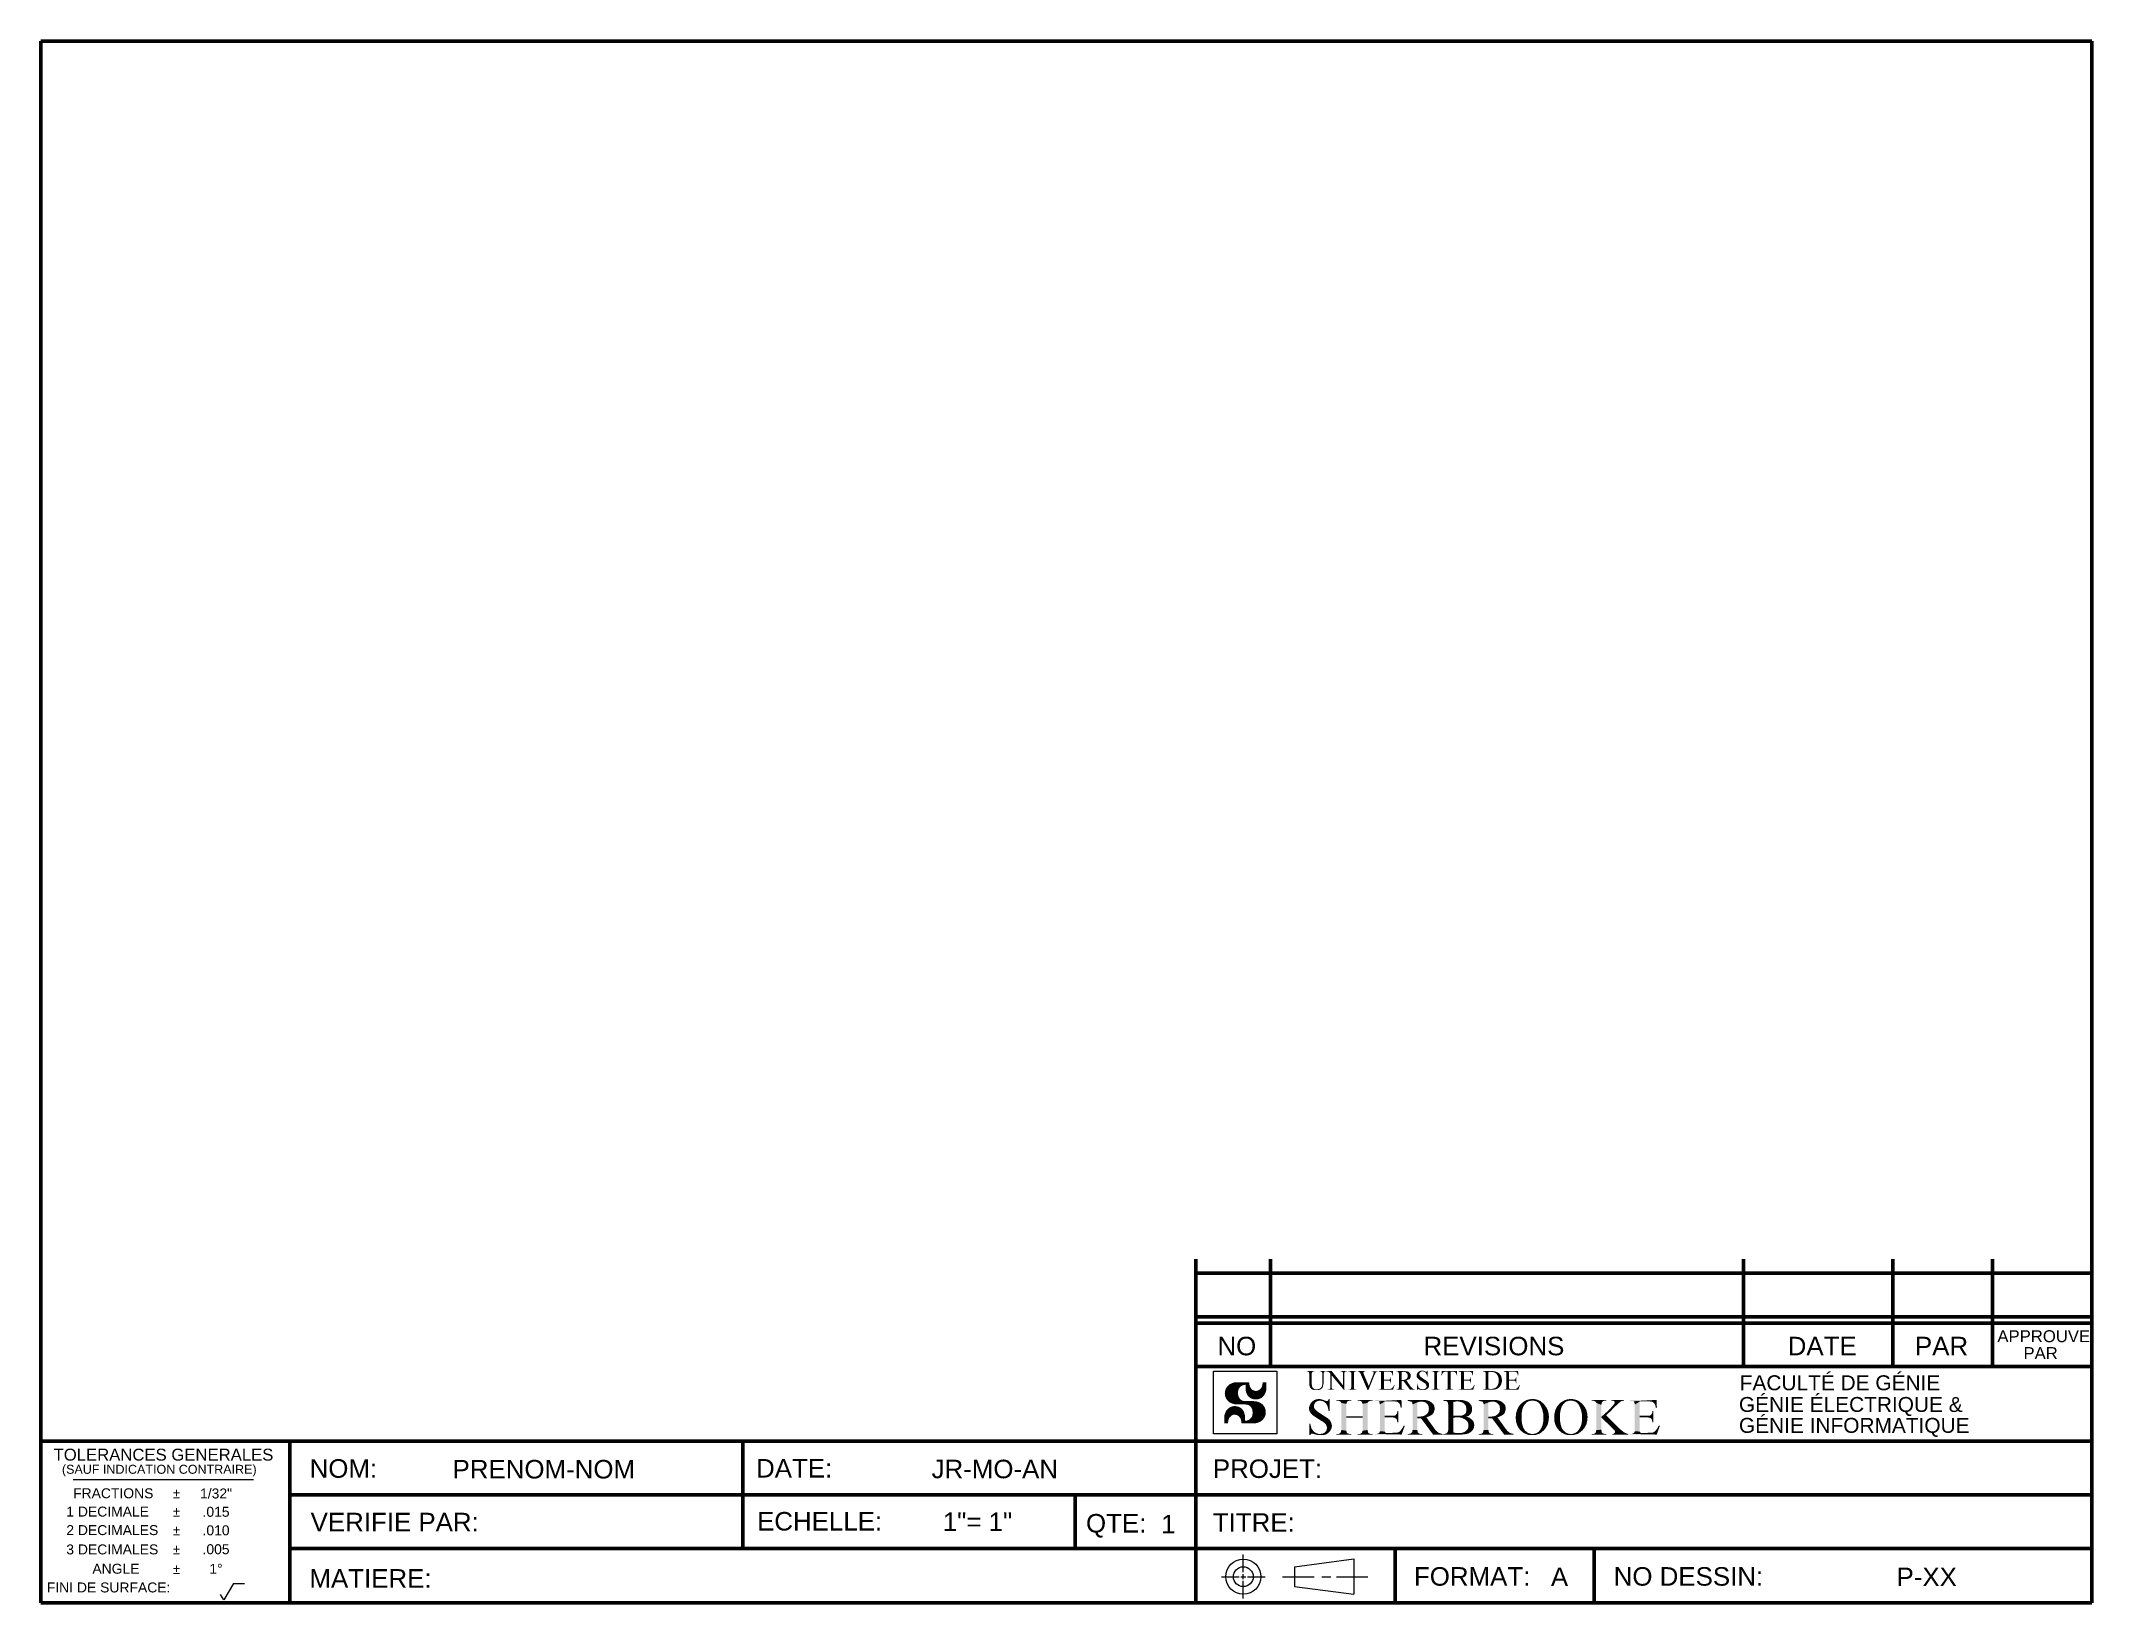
# Paper-space layout 'FORMAT-A' of a CAD drawing. Extents: x 0 to 10.3, y 0 to 7.8.
import ezdxf
from ezdxf.enums import TextEntityAlignment as Align

# ---------------------------------------------------------------- set-up
doc = ezdxf.new("R2010")
doc.units = 0
doc.header["$LTSCALE"] = 0.5
doc.header["$MEASUREMENT"] = 0
doc.layers.get('0').update_dxf_attribs({"linetype": 'CONTINUOUS', "lineweight": 18})
for name, color, linetype, lineweight in [('CADRE', 3, 'CONTINUOUS', 60), ('CONTOUR', 6, 'CONTINUOUS', 40), ('FENETRE', 9, 'CONTINUOUS', 18), ('TEXTE', 1, 'CONTINUOUS', 18)]:
    doc.layers.add(name, color=color, linetype=linetype, lineweight=lineweight)
doc.layers.get('FENETRE').freeze()
doc.styles.add('ARIAL', font='arial.ttf')
doc.styles.add('SIMON', font='stylu.ttf')

# ---------------------------------------------------------------- blocks, each defined once
blk = doc.blocks.new('FAH')
for p, q in [((0.1125, 0.125), (0.1125, 7.97)), ((0.1125, 7.97), (10.4125, 7.97)), ((10.4125, 7.97), (10.4125, 0.125)), ((10.4125, 0.125), (0.1125, 0.125))]:
    blk.add_line(p, q)
blk = doc.blocks.new('FORMAT A')
at = {"layer": 'CADRE'}
for p, q in [((5.8, 1.188), (5.8, 1.727)), ((5.8, 1.656), (10.3, 1.656)), ((6.175, 1.188), (6.175, 1.727)), ((8.55, 1.188), (8.55, 1.727)), ((9.3, 1.188), (9.3, 1.727)), ((9.8, 1.188), (9.8, 1.727)), ((5.8, 1.438), (10.3, 1.438)), ((5.8, 1.406), (10.3, 1.406)), ((10.3, 1.188), (5.8, 1.188)), ((5.8, 0), (5.8, 1.188)), ((10.3, 0.813), (0, 0.813)), ((1.25, 0), (1.25, 0.813)), ((3.525, 0.273), (3.525, 0.813)), ((5.8, 0.543), (1.25, 0.543)), ((5.193, 0.273), (5.193, 0.543)), ((10.3, 0.543), (5.8, 0.543)), ((5.8, 0.273), (1.25, 0.273)), ((10.3, 0.273), (5.8, 0.273)), ((6.8, 0), (6.8, 0.273)), ((7.8, 0), (7.8, 0.273))]:
    blk.add_line(p, q, dxfattribs=at)
at = {"layer": 'TEXTE'}
for p, q in [((0.161, 0.62), (1.067, 0.62)), ((6.038, 0.154), (6.038, 0.243)), ((6.295, 0.182), (6.593, 0.221)), ((6.593, 0.221), (6.593, 0.044)), ((5.928, 0.132), (6.017, 0.132)), ((6.026, 0.132), (6.051, 0.132)), ((6.038, 0.12), (6.038, 0.145)), ((6.038, 0.022), (6.038, 0.111)), ((6.059, 0.132), (6.148, 0.132)), ((6.235, 0.132), (6.393, 0.132)), ((6.295, 0.182), (6.295, 0.083)), ((6.432, 0.132), (6.477, 0.132)), ((6.506, 0.132), (6.664, 0.132)), ((0.918, 0.015), (0.902, 0.043)), ((0.966, 0.098), (0.918, 0.015)), ((0.966, 0.098), (1.022, 0.098)), ((6.295, 0.083), (6.593, 0.044))]:
    blk.add_line(p, q, dxfattribs=at)
blk.add_lwpolyline([(5.889, 1.165), (6.206, 1.165), (6.206, 0.85), (5.889, 0.85), (5.889, 1.165), (5.889, 1.165)], dxfattribs=at)
for radius in [0.088, 0.0498]:
    blk.add_circle((6.038, 0.132), radius, dxfattribs=at)
for points in [[(6.356, 1.165), (6.396, 1.165), (6.356, 1.163), (6.396, 1.163)], [(6.361, 1.163), (6.389, 1.163), (6.367, 1.16), (6.384, 1.159)], [(6.367, 1.16), (6.384, 1.159), (6.369, 1.152), (6.382, 1.155)], [(6.369, 1.152), (6.382, 1.155), (6.369, 1.097), (6.382, 1.097)], [(6.421, 1.165), (6.455, 1.165), (6.421, 1.163), (6.455, 1.163)], [(6.446, 1.162), (6.431, 1.161), (6.448, 1.163), (6.427, 1.163)], [(6.444, 1.159), (6.432, 1.16), (6.446, 1.162), (6.431, 1.161)], [(6.442, 1.157), (6.434, 1.156), (6.444, 1.159), (6.432, 1.16)], [(6.441, 1.152), (6.435, 1.152), (6.442, 1.157), (6.434, 1.156)], [(6.441, 1.103), (6.435, 1.102), (6.441, 1.152), (6.435, 1.152)], [(6.457, 1.162), (6.482, 1.165), (6.462, 1.162), (6.482, 1.165)], [(6.457, 1.165), (6.482, 1.165), (6.457, 1.162), (6.482, 1.165)], [(6.462, 1.162), (6.482, 1.165), (6.467, 1.16), (6.482, 1.165)], [(6.467, 1.16), (6.482, 1.165), (6.472, 1.156), (6.482, 1.165)], [(6.472, 1.156), (6.482, 1.165), (6.475, 1.152), (6.482, 1.165)], [(6.475, 1.152), (6.482, 1.165), (6.475, 1.078), (6.482, 1.083)], [(6.482, 1.143), (6.482, 1.165), (6.543, 1.07), (6.539, 1.093)], [(6.526, 1.165), (6.559, 1.165), (6.526, 1.163), (6.559, 1.163)], [(6.532, 1.163), (6.553, 1.163), (6.537, 1.16), (6.549, 1.161)], [(6.537, 1.16), (6.549, 1.161), (6.538, 1.158), (6.546, 1.157)], [(6.538, 1.158), (6.546, 1.157), (6.539, 1.152), (6.546, 1.157)], [(6.539, 1.152), (6.546, 1.157), (6.539, 1.093), (6.546, 1.07)], [(6.566, 1.165), (6.606, 1.165), (6.566, 1.163), (6.606, 1.163)], [(6.572, 1.163), (6.6, 1.163), (6.577, 1.16), (6.596, 1.161)], [(6.577, 1.16), (6.596, 1.161), (6.579, 1.158), (6.594, 1.158)], [(6.579, 1.158), (6.594, 1.158), (6.58, 1.156), (6.593, 1.152)], [(6.58, 1.156), (6.593, 1.152), (6.58, 1.083), (6.593, 1.079)], [(6.612, 1.165), (6.651, 1.165), (6.612, 1.163), (6.651, 1.163)], [(6.614, 1.163), (6.648, 1.163), (6.619, 1.161), (6.644, 1.162)], [(6.619, 1.161), (6.644, 1.162), (6.622, 1.158), (6.641, 1.157)], [(6.622, 1.158), (6.641, 1.157), (6.626, 1.153), (6.641, 1.154)], [(6.626, 1.153), (6.641, 1.154), (6.662, 1.069), (6.668, 1.09)], [(6.666, 1.069), (6.668, 1.09), (6.698, 1.148), (6.692, 1.152)], [(6.712, 1.163), (6.683, 1.163), (6.712, 1.165), (6.683, 1.165)], [(6.707, 1.161), (6.689, 1.161), (6.708, 1.162), (6.686, 1.162)], [(6.703, 1.158), (6.692, 1.159), (6.707, 1.161), (6.689, 1.161)], [(6.698, 1.148), (6.692, 1.152), (6.703, 1.158), (6.692, 1.159)], [(6.718, 1.163), (6.789, 1.165), (6.729, 1.16), (6.789, 1.165)], [(6.718, 1.165), (6.789, 1.165), (6.718, 1.163), (6.789, 1.165)], [(6.73, 1.159), (6.744, 1.161), (6.729, 1.16), (6.744, 1.161)], [(6.73, 1.077), (6.744, 1.079), (6.73, 1.159), (6.744, 1.161)], [(6.775, 1.161), (6.789, 1.165), (6.744, 1.161), (6.789, 1.165)], [(6.779, 1.16), (6.789, 1.165), (6.775, 1.161), (6.789, 1.165)], [(6.778, 1.135), (6.78, 1.135), (6.778, 1.104), (6.78, 1.104)], [(6.782, 1.158), (6.789, 1.165), (6.779, 1.16), (6.789, 1.165)], [(6.786, 1.151), (6.789, 1.165), (6.782, 1.158), (6.789, 1.165)], [(6.787, 1.144), (6.789, 1.165), (6.786, 1.151), (6.789, 1.165)], [(6.79, 1.144), (6.789, 1.165), (6.787, 1.144), (6.789, 1.165)], [(6.806, 1.163), (6.847, 1.165), (6.812, 1.163), (6.847, 1.165)], [(6.806, 1.165), (6.847, 1.165), (6.806, 1.163), (6.847, 1.165)], [(6.812, 1.163), (6.847, 1.165), (6.815, 1.161), (6.847, 1.165)], [(6.815, 1.161), (6.847, 1.165), (6.818, 1.158), (6.847, 1.165)], [(6.818, 1.158), (6.833, 1.159), (6.818, 1.158), (6.847, 1.165)], [(6.818, 1.158), (6.833, 1.159), (6.819, 1.152), (6.833, 1.159)], [(6.819, 1.152), (6.833, 1.159), (6.819, 1.083), (6.833, 1.077)], [(6.836, 1.16), (6.847, 1.165), (6.841, 1.161), (6.847, 1.165)], [(6.841, 1.161), (6.847, 1.165), (6.847, 1.161), (6.853, 1.164)], [(6.847, 1.161), (6.853, 1.164), (6.855, 1.158), (6.858, 1.164)], [(6.855, 1.158), (6.858, 1.164), (6.861, 1.152), (6.866, 1.162)], [(6.861, 1.152), (6.866, 1.162), (6.861, 1.152), (6.872, 1.158)], [(6.861, 1.152), (6.872, 1.158), (6.863, 1.148), (6.876, 1.152)], [(6.864, 1.14), (6.879, 1.138), (6.862, 1.132), (6.878, 1.134)], [(6.862, 1.132), (6.878, 1.134), (6.862, 1.132), (6.874, 1.127)], [(6.863, 1.148), (6.876, 1.152), (6.864, 1.144), (6.878, 1.149)], [(6.864, 1.144), (6.878, 1.149), (6.864, 1.144), (6.879, 1.146)], [(6.864, 1.144), (6.879, 1.146), (6.864, 1.14), (6.879, 1.138)], [(6.91, 1.152), (6.922, 1.151), (6.908, 1.142), (6.922, 1.146)], [(6.908, 1.142), (6.922, 1.146), (6.91, 1.133), (6.925, 1.14)], [(6.916, 1.16), (6.923, 1.154), (6.91, 1.152), (6.922, 1.151)], [(6.91, 1.133), (6.925, 1.14), (6.914, 1.129), (6.927, 1.137)], [(6.914, 1.129), (6.927, 1.137), (6.923, 1.12), (6.937, 1.13)], [(6.925, 1.165), (6.926, 1.159), (6.916, 1.16), (6.923, 1.154)], [(6.93, 1.167), (6.934, 1.163), (6.925, 1.165), (6.926, 1.159)], [(6.94, 1.167), (6.941, 1.163), (6.93, 1.167), (6.934, 1.163)], [(6.948, 1.165), (6.947, 1.161), (6.94, 1.167), (6.941, 1.163)], [(6.953, 1.162), (6.95, 1.16), (6.948, 1.165), (6.947, 1.161)], [(6.953, 1.162), (6.956, 1.153), (6.953, 1.162), (6.95, 1.16)], [(6.96, 1.162), (6.959, 1.147), (6.953, 1.162), (6.956, 1.153)], [(6.96, 1.162), (6.961, 1.143), (6.96, 1.162), (6.959, 1.147)], [(6.962, 1.166), (6.962, 1.139), (6.96, 1.162), (6.961, 1.143)], [(6.964, 1.167), (6.964, 1.135), (6.962, 1.167), (6.962, 1.135)], [(6.984, 1.165), (7.024, 1.165), (6.984, 1.163), (7.024, 1.163)], [(6.99, 1.163), (7.018, 1.163), (6.995, 1.16), (7.014, 1.161)], [(6.995, 1.16), (7.014, 1.161), (6.997, 1.158), (7.012, 1.158)], [(6.997, 1.158), (7.012, 1.158), (6.998, 1.156), (7.011, 1.152)], [(6.998, 1.156), (7.011, 1.152), (6.998, 1.083), (7.011, 1.079)], [(7.034, 1.165), (7.036, 1.147), (7.033, 1.144), (7.036, 1.144)], [(7.034, 1.165), (7.111, 1.165), (7.049, 1.161), (7.095, 1.161)], [(7.034, 1.165), (7.037, 1.15), (7.034, 1.165), (7.036, 1.147)], [(7.034, 1.165), (7.039, 1.154), (7.034, 1.165), (7.037, 1.15)], [(7.034, 1.165), (7.042, 1.158), (7.034, 1.165), (7.039, 1.154)], [(7.034, 1.165), (7.045, 1.16), (7.034, 1.165), (7.042, 1.158)], [(7.034, 1.165), (7.049, 1.161), (7.034, 1.165), (7.045, 1.16)], [(7.065, 1.161), (7.079, 1.161), (7.065, 1.078), (7.079, 1.083)], [(7.111, 1.165), (7.096, 1.161), (7.111, 1.165), (7.1, 1.16)], [(7.111, 1.165), (7.1, 1.16), (7.111, 1.165), (7.103, 1.158)], [(7.111, 1.165), (7.103, 1.158), (7.111, 1.165), (7.106, 1.154)], [(7.111, 1.165), (7.106, 1.154), (7.111, 1.165), (7.108, 1.15)], [(7.111, 1.165), (7.108, 1.15), (7.111, 1.165), (7.109, 1.147)], [(7.111, 1.165), (7.109, 1.147), (7.112, 1.144), (7.109, 1.144)], [(7.12, 1.165), (7.191, 1.165), (7.12, 1.163), (7.191, 1.165)], [(7.12, 1.163), (7.191, 1.165), (7.131, 1.16), (7.191, 1.165)], [(7.132, 1.159), (7.146, 1.161), (7.131, 1.16), (7.146, 1.161)], [(7.132, 1.077), (7.146, 1.079), (7.132, 1.159), (7.146, 1.161)], [(7.177, 1.161), (7.191, 1.165), (7.146, 1.161), (7.191, 1.165)], [(7.181, 1.16), (7.191, 1.165), (7.177, 1.161), (7.191, 1.165)], [(7.18, 1.135), (7.182, 1.135), (7.18, 1.104), (7.182, 1.104)], [(7.184, 1.158), (7.191, 1.165), (7.181, 1.16), (7.191, 1.165)], [(7.188, 1.151), (7.191, 1.165), (7.184, 1.158), (7.191, 1.165)], [(7.189, 1.144), (7.191, 1.165), (7.188, 1.151), (7.191, 1.165)], [(7.192, 1.144), (7.191, 1.165), (7.189, 1.144), (7.191, 1.165)], [(7.242, 1.163), (7.248, 1.163), (7.252, 1.161), (7.29, 1.165)], [(7.242, 1.165), (7.29, 1.165), (7.242, 1.163), (7.248, 1.163)], [(7.252, 1.161), (7.29, 1.165), (7.255, 1.156), (7.269, 1.159)], [(7.255, 1.156), (7.269, 1.159), (7.255, 1.078), (7.269, 1.077)], [(7.28, 1.161), (7.29, 1.165), (7.273, 1.16), (7.29, 1.165)], [(7.283, 1.161), (7.29, 1.165), (7.28, 1.161), (7.29, 1.165)], [(7.291, 1.16), (7.294, 1.164), (7.283, 1.161), (7.29, 1.165)], [(7.298, 1.158), (7.294, 1.164), (7.291, 1.16), (7.294, 1.164)], [(7.298, 1.158), (7.302, 1.163), (7.298, 1.158), (7.294, 1.164)], [(7.305, 1.154), (7.306, 1.162), (7.298, 1.158), (7.302, 1.163)], [(7.311, 1.149), (7.312, 1.16), (7.305, 1.154), (7.306, 1.162)], [(7.315, 1.143), (7.322, 1.154), (7.311, 1.149), (7.312, 1.16)], [(7.315, 1.143), (7.33, 1.144), (7.315, 1.143), (7.322, 1.154)], [(7.318, 1.136), (7.333, 1.138), (7.315, 1.143), (7.33, 1.144)], [(7.32, 1.127), (7.335, 1.132), (7.318, 1.136), (7.333, 1.138)], [(7.346, 1.163), (7.418, 1.165), (7.358, 1.16), (7.418, 1.165)], [(7.346, 1.165), (7.418, 1.165), (7.346, 1.163), (7.418, 1.165)], [(7.359, 1.159), (7.373, 1.161), (7.358, 1.16), (7.373, 1.161)], [(7.359, 1.077), (7.373, 1.079), (7.359, 1.159), (7.373, 1.161)], [(7.404, 1.161), (7.418, 1.165), (7.373, 1.161), (7.418, 1.165)], [(7.408, 1.16), (7.418, 1.165), (7.404, 1.161), (7.418, 1.165)], [(7.407, 1.135), (7.409, 1.135), (7.407, 1.104), (7.409, 1.104)], [(7.411, 1.158), (7.418, 1.165), (7.408, 1.16), (7.418, 1.165)], [(7.415, 1.151), (7.418, 1.165), (7.411, 1.158), (7.418, 1.165)], [(7.416, 1.144), (7.418, 1.165), (7.415, 1.151), (7.418, 1.165)], [(7.419, 1.144), (7.418, 1.165), (7.416, 1.144), (7.418, 1.165)], [(5.945, 1.053), (6.012, 1.063), (5.946, 1.063), (6.013, 1.07)], [(5.946, 1.043), (6.011, 1.055), (5.945, 1.053), (6.012, 1.063)], [(5.946, 1.063), (6.013, 1.07), (5.949, 1.074), (6.013, 1.07)], [(5.949, 1.032), (6.012, 1.047), (5.946, 1.043), (6.011, 1.055)], [(5.949, 1.074), (6.013, 1.07), (5.954, 1.083), (6.016, 1.077)], [(5.954, 1.023), (6.012, 1.047), (5.949, 1.032), (6.012, 1.047)], [(5.954, 1.083), (6.016, 1.077), (5.961, 1.091), (6.016, 1.077)], [(5.961, 1.014), (6.012, 1.047), (5.954, 1.023), (6.012, 1.047)], [(5.961, 1.091), (6.016, 1.077), (5.97, 1.099), (6.016, 1.077)], [(5.97, 1.007), (6.013, 1.04), (5.961, 1.014), (6.012, 1.047)], [(5.97, 1.099), (6.016, 1.077), (5.981, 1.104), (6.016, 1.077)], [(5.981, 1.002), (6.016, 1.033), (5.97, 1.007), (6.013, 1.04)], [(5.981, 1.104), (6.016, 1.077), (5.994, 1.108), (6.021, 1.083)], [(5.995, 0.998), (6.02, 1.027), (5.981, 1.002), (6.016, 1.033)], [(5.994, 1.108), (6.021, 1.083), (6.009, 1.109), (6.026, 1.088)], [(6.009, 1.109), (6.026, 1.088), (6.049, 1.109), (6.026, 1.088)], [(6.049, 1.109), (6.026, 1.088), (6.049, 1.109), (6.033, 1.092)], [(6.049, 1.109), (6.033, 1.092), (6.049, 1.109), (6.04, 1.095)], [(6.049, 1.109), (6.04, 1.095), (6.049, 1.109), (6.049, 1.096)], [(6.049, 1.096), (6.068, 1.099), (6.049, 1.109), (6.067, 1.109)], [(6.049, 1.082), (6.07, 1.09), (6.049, 1.096), (6.068, 1.099)], [(6.05, 1.068), (6.074, 1.082), (6.049, 1.082), (6.07, 1.09)], [(6.053, 1.056), (6.078, 1.076), (6.05, 1.068), (6.074, 1.082)], [(6.058, 1.045), (6.083, 1.071), (6.053, 1.056), (6.078, 1.076)], [(6.064, 1.037), (6.083, 1.071), (6.058, 1.045), (6.083, 1.071)], [(6.072, 1.03), (6.083, 1.071), (6.064, 1.037), (6.083, 1.071)], [(6.081, 1.026), (6.089, 1.068), (6.072, 1.03), (6.083, 1.071)], [(6.091, 1.023), (6.096, 1.066), (6.081, 1.026), (6.089, 1.068)], [(6.101, 1.022), (6.102, 1.065), (6.091, 1.023), (6.096, 1.066)], [(6.111, 1.023), (6.108, 1.066), (6.101, 1.022), (6.102, 1.065)], [(6.129, 1.03), (6.114, 1.068), (6.12, 1.026), (6.108, 1.066)], [(6.12, 1.026), (6.108, 1.066), (6.111, 1.023), (6.108, 1.066)], [(6.137, 1.037), (6.119, 1.071), (6.129, 1.03), (6.114, 1.068)], [(6.144, 1.045), (6.124, 1.076), (6.137, 1.037), (6.119, 1.071)], [(6.153, 1.068), (6.129, 1.082), (6.149, 1.056), (6.124, 1.076)], [(6.149, 1.056), (6.124, 1.076), (6.144, 1.045), (6.124, 1.076)], [(6.154, 1.082), (6.132, 1.09), (6.153, 1.068), (6.129, 1.082)], [(6.154, 1.082), (6.134, 1.099), (6.154, 1.082), (6.132, 1.09)], [(6.154, 1.109), (6.135, 1.109), (6.154, 1.082), (6.134, 1.099)], [(6.369, 1.097), (6.382, 1.097), (6.371, 1.088), (6.383, 1.093)], [(6.371, 1.088), (6.383, 1.093), (6.371, 1.088), (6.383, 1.089)], [(6.371, 1.088), (6.383, 1.089), (6.375, 1.08), (6.384, 1.086)], [(6.375, 1.08), (6.384, 1.086), (6.378, 1.076), (6.388, 1.08)], [(6.378, 1.076), (6.388, 1.08), (6.382, 1.073), (6.388, 1.08)], [(6.382, 1.073), (6.388, 1.08), (6.392, 1.07), (6.394, 1.075)], [(6.392, 1.07), (6.394, 1.075), (6.398, 1.069), (6.399, 1.073)], [(6.398, 1.069), (6.399, 1.073), (6.412, 1.069), (6.41, 1.073)], [(6.412, 1.069), (6.41, 1.073), (6.418, 1.07), (6.418, 1.075)], [(6.418, 1.07), (6.418, 1.075), (6.428, 1.074), (6.422, 1.077)], [(6.428, 1.074), (6.422, 1.077), (6.432, 1.077), (6.428, 1.081)], [(6.432, 1.077), (6.428, 1.081), (6.437, 1.083), (6.432, 1.087)], [(6.437, 1.083), (6.432, 1.087), (6.441, 1.103), (6.435, 1.102)], [(6.462, 1.073), (6.495, 1.073), (6.462, 1.071), (6.495, 1.071)], [(6.474, 1.076), (6.484, 1.076), (6.468, 1.073), (6.489, 1.073)], [(6.475, 1.078), (6.483, 1.077), (6.474, 1.076), (6.484, 1.076)], [(6.475, 1.078), (6.482, 1.083), (6.475, 1.078), (6.483, 1.077)], [(6.539, 1.093), (6.546, 1.07), (6.543, 1.07), (6.546, 1.07)], [(6.566, 1.073), (6.606, 1.073), (6.566, 1.071), (6.606, 1.071)], [(6.576, 1.075), (6.597, 1.074), (6.572, 1.073), (6.599, 1.073)], [(6.579, 1.077), (6.595, 1.076), (6.576, 1.075), (6.597, 1.074)], [(6.58, 1.083), (6.593, 1.079), (6.579, 1.077), (6.595, 1.076)], [(6.662, 1.069), (6.668, 1.09), (6.666, 1.069), (6.668, 1.09)], [(6.718, 1.071), (6.79, 1.071), (6.718, 1.073), (6.777, 1.075)], [(6.726, 1.073), (6.777, 1.075), (6.728, 1.075), (6.747, 1.075)], [(6.728, 1.075), (6.747, 1.075), (6.73, 1.077), (6.745, 1.077)], [(6.73, 1.077), (6.745, 1.077), (6.73, 1.077), (6.744, 1.079)], [(6.744, 1.122), (6.744, 1.117), (6.77, 1.122), (6.769, 1.117)], [(6.77, 1.122), (6.769, 1.117), (6.775, 1.124), (6.772, 1.116)], [(6.775, 1.124), (6.772, 1.116), (6.775, 1.124), (6.776, 1.113)], [(6.775, 1.124), (6.776, 1.113), (6.778, 1.131), (6.778, 1.107)], [(6.777, 1.075), (6.79, 1.071), (6.783, 1.078), (6.79, 1.071)], [(6.783, 1.078), (6.79, 1.071), (6.788, 1.083), (6.79, 1.071)], [(6.788, 1.083), (6.79, 1.071), (6.793, 1.09), (6.79, 1.071)], [(6.795, 1.095), (6.798, 1.095), (6.793, 1.09), (6.79, 1.071)], [(6.806, 1.073), (6.806, 1.071), (6.846, 1.073), (6.846, 1.071)], [(6.816, 1.075), (6.836, 1.075), (6.812, 1.073), (6.839, 1.073)], [(6.818, 1.078), (6.833, 1.077), (6.816, 1.075), (6.836, 1.075)], [(6.819, 1.083), (6.833, 1.077), (6.818, 1.078), (6.833, 1.077)], [(6.833, 1.12), (6.833, 1.115), (6.842, 1.12), (6.842, 1.115)], [(6.842, 1.115), (6.853, 1.123), (6.842, 1.115), (6.857, 1.118)], [(6.848, 1.121), (6.842, 1.115), (6.853, 1.123), (6.842, 1.115)], [(6.842, 1.12), (6.842, 1.115), (6.848, 1.121), (6.842, 1.115)], [(6.842, 1.115), (6.857, 1.118), (6.875, 1.071), (6.88, 1.085)], [(6.857, 1.125), (6.862, 1.12), (6.853, 1.123), (6.857, 1.118)], [(6.86, 1.128), (6.871, 1.124), (6.857, 1.125), (6.862, 1.12)], [(6.862, 1.132), (6.874, 1.127), (6.86, 1.128), (6.871, 1.124)], [(6.875, 1.071), (6.88, 1.085), (6.875, 1.071), (6.886, 1.079)], [(6.875, 1.071), (6.886, 1.079), (6.875, 1.071), (6.888, 1.077)], [(6.875, 1.071), (6.888, 1.077), (6.875, 1.071), (6.891, 1.075)], [(6.875, 1.071), (6.891, 1.075), (6.875, 1.071), (6.897, 1.073)], [(6.897, 1.073), (6.901, 1.073), (6.875, 1.071), (6.901, 1.071)], [(6.91, 1.101), (6.912, 1.101), (6.91, 1.069), (6.912, 1.069)], [(6.912, 1.101), (6.914, 1.091), (6.912, 1.069), (6.913, 1.072)], [(6.916, 1.088), (6.915, 1.074), (6.914, 1.091), (6.913, 1.072)], [(6.918, 1.082), (6.917, 1.074), (6.916, 1.088), (6.915, 1.074)], [(6.92, 1.08), (6.917, 1.074), (6.918, 1.082), (6.917, 1.074)], [(6.926, 1.076), (6.925, 1.071), (6.92, 1.08), (6.917, 1.074)], [(6.923, 1.12), (6.937, 1.13), (6.932, 1.115), (6.943, 1.125)], [(6.932, 1.074), (6.932, 1.07), (6.926, 1.076), (6.925, 1.071)], [(6.932, 1.115), (6.943, 1.125), (6.942, 1.108), (6.954, 1.119)], [(6.936, 1.073), (6.939, 1.069), (6.932, 1.074), (6.932, 1.07)], [(6.944, 1.073), (6.942, 1.069), (6.936, 1.073), (6.939, 1.069)], [(6.942, 1.108), (6.954, 1.119), (6.951, 1.103), (6.963, 1.112)], [(6.947, 1.074), (6.948, 1.069), (6.944, 1.073), (6.942, 1.069)], [(6.953, 1.077), (6.953, 1.071), (6.947, 1.074), (6.948, 1.069)], [(6.951, 1.103), (6.963, 1.112), (6.954, 1.1), (6.969, 1.105)], [(6.955, 1.08), (6.958, 1.073), (6.953, 1.077), (6.953, 1.071)], [(6.954, 1.1), (6.969, 1.105), (6.957, 1.094), (6.971, 1.097)], [(6.958, 1.085), (6.967, 1.08), (6.955, 1.08), (6.958, 1.073)], [(6.957, 1.094), (6.971, 1.097), (6.958, 1.09), (6.971, 1.089)], [(6.958, 1.09), (6.971, 1.089), (6.958, 1.085), (6.967, 1.08)], [(6.984, 1.073), (7.024, 1.073), (6.984, 1.071), (7.024, 1.071)], [(6.994, 1.075), (7.015, 1.074), (6.99, 1.073), (7.017, 1.073)], [(6.997, 1.077), (7.013, 1.076), (6.994, 1.075), (7.015, 1.074)], [(6.998, 1.083), (7.011, 1.079), (6.997, 1.077), (7.013, 1.076)], [(7.052, 1.073), (7.052, 1.071), (7.092, 1.073), (7.092, 1.071)], [(7.061, 1.074), (7.084, 1.074), (7.058, 1.073), (7.086, 1.073)], [(7.064, 1.076), (7.08, 1.077), (7.061, 1.074), (7.084, 1.074)], [(7.065, 1.078), (7.079, 1.083), (7.064, 1.076), (7.08, 1.077)], [(7.12, 1.071), (7.192, 1.071), (7.12, 1.073), (7.179, 1.075)], [(7.128, 1.073), (7.179, 1.075), (7.13, 1.075), (7.149, 1.075)], [(7.13, 1.075), (7.149, 1.075), (7.132, 1.077), (7.147, 1.077)], [(7.132, 1.077), (7.147, 1.077), (7.132, 1.077), (7.146, 1.079)], [(7.146, 1.122), (7.146, 1.117), (7.172, 1.122), (7.171, 1.117)], [(7.172, 1.122), (7.171, 1.117), (7.177, 1.124), (7.174, 1.116)], [(7.177, 1.124), (7.174, 1.116), (7.177, 1.124), (7.178, 1.113)], [(7.177, 1.124), (7.178, 1.113), (7.18, 1.131), (7.18, 1.107)], [(7.179, 1.075), (7.192, 1.071), (7.185, 1.078), (7.192, 1.071)], [(7.185, 1.078), (7.192, 1.071), (7.19, 1.083), (7.192, 1.071)], [(7.19, 1.083), (7.192, 1.071), (7.195, 1.09), (7.192, 1.071)], [(7.197, 1.095), (7.2, 1.095), (7.195, 1.09), (7.192, 1.071)], [(7.242, 1.073), (7.248, 1.073), (7.242, 1.071), (7.291, 1.071)], [(7.254, 1.076), (7.269, 1.077), (7.248, 1.073), (7.277, 1.075)], [(7.248, 1.073), (7.277, 1.075), (7.248, 1.073), (7.291, 1.071)], [(7.255, 1.078), (7.269, 1.077), (7.254, 1.076), (7.269, 1.077)], [(7.277, 1.075), (7.291, 1.071), (7.284, 1.075), (7.291, 1.071)], [(7.284, 1.075), (7.291, 1.071), (7.291, 1.076), (7.291, 1.071)], [(7.291, 1.076), (7.291, 1.071), (7.298, 1.078), (7.308, 1.074)], [(7.298, 1.078), (7.308, 1.074), (7.305, 1.081), (7.313, 1.076)], [(7.305, 1.081), (7.313, 1.076), (7.311, 1.086), (7.325, 1.085)], [(7.311, 1.086), (7.325, 1.085), (7.315, 1.092), (7.33, 1.092)], [(7.315, 1.092), (7.33, 1.092), (7.318, 1.1), (7.334, 1.1)], [(7.318, 1.1), (7.334, 1.1), (7.32, 1.108), (7.336, 1.109)], [(7.321, 1.117), (7.337, 1.118), (7.32, 1.127), (7.335, 1.132)], [(7.32, 1.108), (7.336, 1.109), (7.321, 1.117), (7.337, 1.118)], [(7.346, 1.071), (7.419, 1.071), (7.346, 1.073), (7.406, 1.075)], [(7.354, 1.073), (7.406, 1.075), (7.357, 1.075), (7.376, 1.075)], [(7.357, 1.075), (7.376, 1.075), (7.359, 1.077), (7.374, 1.077)], [(7.359, 1.077), (7.374, 1.077), (7.359, 1.077), (7.373, 1.079)], [(7.373, 1.122), (7.373, 1.117), (7.399, 1.122), (7.398, 1.117)], [(7.399, 1.122), (7.398, 1.117), (7.404, 1.124), (7.401, 1.116)], [(7.404, 1.124), (7.401, 1.116), (7.404, 1.124), (7.405, 1.113)], [(7.404, 1.124), (7.405, 1.113), (7.407, 1.131), (7.407, 1.107)], [(7.406, 1.075), (7.419, 1.071), (7.412, 1.078), (7.419, 1.071)], [(7.412, 1.078), (7.419, 1.071), (7.417, 1.083), (7.419, 1.071)], [(7.417, 1.083), (7.419, 1.071), (7.422, 1.09), (7.419, 1.071)], [(7.424, 1.095), (7.427, 1.095), (7.422, 1.09), (7.419, 1.071)], [(5.942, 0.929), (5.964, 0.921), (5.943, 0.943), (5.967, 0.929)], [(5.942, 0.929), (5.962, 0.912), (5.942, 0.929), (5.964, 0.921)], [(5.942, 0.902), (5.961, 0.902), (5.942, 0.929), (5.962, 0.912)], [(5.943, 0.943), (5.967, 0.929), (5.947, 0.955), (5.972, 0.935)], [(5.947, 0.955), (5.972, 0.935), (5.952, 0.966), (5.972, 0.935)], [(5.952, 0.966), (5.972, 0.935), (5.959, 0.974), (5.977, 0.94)], [(5.959, 0.974), (5.977, 0.94), (5.967, 0.981), (5.982, 0.943)], [(5.967, 0.981), (5.982, 0.943), (5.976, 0.985), (5.988, 0.945)], [(5.976, 0.985), (5.988, 0.945), (5.985, 0.988), (5.988, 0.945)], [(5.985, 0.988), (5.988, 0.945), (5.995, 0.989), (5.994, 0.946)], [(5.995, 0.989), (5.994, 0.946), (6.005, 0.988), (6, 0.945)], [(6.01, 0.997), (6.025, 1.021), (5.995, 0.998), (6.02, 1.027)], [(6.005, 0.988), (6, 0.945), (6.015, 0.985), (6.007, 0.943)], [(6.015, 0.985), (6.007, 0.943), (6.024, 0.981), (6.013, 0.94)], [(6.01, 0.997), (6.032, 1.017), (6.01, 0.997), (6.025, 1.021)], [(6.01, 0.997), (6.039, 1.015), (6.01, 0.997), (6.032, 1.017)], [(6.048, 0.997), (6.048, 1.014), (6.01, 0.997), (6.039, 1.015)], [(6.024, 0.981), (6.013, 0.94), (6.032, 0.974), (6.013, 0.94)], [(6.032, 0.974), (6.013, 0.94), (6.038, 0.966), (6.013, 0.94)], [(6.038, 0.966), (6.013, 0.94), (6.043, 0.955), (6.018, 0.935)], [(6.043, 0.955), (6.018, 0.935), (6.046, 0.943), (6.022, 0.929)], [(6.046, 0.943), (6.022, 0.929), (6.047, 0.929), (6.026, 0.921)], [(6.047, 0.929), (6.026, 0.921), (6.047, 0.915), (6.028, 0.912)], [(6.048, 1.014), (6.048, 0.997), (6.086, 1.014), (6.057, 0.996)], [(6.086, 1.014), (6.057, 0.996), (6.086, 1.014), (6.064, 0.994)], [(6.086, 1.014), (6.064, 0.994), (6.086, 1.014), (6.071, 0.99)], [(6.102, 0.903), (6.075, 0.928), (6.087, 0.902), (6.07, 0.923)], [(6.086, 1.014), (6.071, 0.99), (6.101, 1.013), (6.076, 0.984)], [(6.115, 0.907), (6.08, 0.934), (6.102, 0.903), (6.075, 0.928)], [(6.101, 1.013), (6.076, 0.984), (6.115, 1.009), (6.08, 0.978)], [(6.115, 1.009), (6.08, 0.978), (6.126, 1.004), (6.083, 0.971)], [(6.147, 0.937), (6.083, 0.941), (6.142, 0.928), (6.08, 0.934)], [(6.135, 0.92), (6.08, 0.934), (6.126, 0.912), (6.08, 0.934)], [(6.142, 0.928), (6.08, 0.934), (6.135, 0.92), (6.08, 0.934)], [(6.126, 0.912), (6.08, 0.934), (6.115, 0.907), (6.08, 0.934)], [(6.126, 1.004), (6.083, 0.971), (6.135, 0.997), (6.084, 0.964)], [(6.151, 0.958), (6.084, 0.948), (6.15, 0.948), (6.083, 0.941)], [(6.15, 0.948), (6.083, 0.941), (6.147, 0.937), (6.083, 0.941)], [(6.135, 0.997), (6.084, 0.964), (6.142, 0.988), (6.084, 0.964)], [(6.142, 0.988), (6.084, 0.964), (6.147, 0.979), (6.084, 0.964)], [(6.147, 0.979), (6.084, 0.964), (6.15, 0.968), (6.085, 0.956)], [(6.15, 0.968), (6.085, 0.956), (6.151, 0.958), (6.084, 0.948)], [(6.368, 0.978), (6.393, 0.984), (6.369, 0.987), (6.393, 0.994)], [(6.369, 0.967), (6.394, 0.981), (6.368, 0.978), (6.393, 0.984)], [(6.369, 0.987), (6.393, 0.994), (6.376, 1.003), (6.393, 0.994)], [(6.376, 0.954), (6.397, 0.974), (6.369, 0.967), (6.394, 0.981)], [(6.376, 1.003), (6.393, 0.994), (6.382, 1.01), (6.397, 1.003)], [(6.389, 0.941), (6.406, 0.965), (6.376, 0.954), (6.397, 0.974)], [(6.382, 1.01), (6.397, 1.003), (6.394, 1.019), (6.401, 1.008)], [(6.398, 0.935), (6.414, 0.959), (6.389, 0.941), (6.406, 0.965)], [(6.394, 1.019), (6.401, 1.008), (6.403, 1.022), (6.41, 1.014)], [(6.41, 0.927), (6.426, 0.951), (6.398, 0.935), (6.414, 0.959)], [(6.403, 1.022), (6.41, 1.014), (6.413, 1.024), (6.415, 1.015)], [(6.42, 0.921), (6.437, 0.944), (6.41, 0.927), (6.426, 0.951)], [(6.413, 1.024), (6.415, 1.015), (6.425, 1.024), (6.421, 1.016)], [(6.429, 0.915), (6.446, 0.938), (6.42, 0.921), (6.437, 0.944)], [(6.425, 1.024), (6.421, 1.016), (6.432, 1.022), (6.432, 1.015)], [(6.437, 0.911), (6.463, 0.927), (6.429, 0.915), (6.446, 0.938)], [(6.432, 1.022), (6.432, 1.015), (6.44, 1.02), (6.438, 1.013)], [(6.448, 0.902), (6.472, 0.919), (6.437, 0.911), (6.463, 0.927)], [(6.44, 1.02), (6.438, 1.013), (6.447, 1.017), (6.443, 1.01)], [(6.447, 1.017), (6.443, 1.01), (6.456, 1.014), (6.448, 1.007)], [(6.456, 1.014), (6.448, 1.007), (6.456, 1.014), (6.452, 1.003)], [(6.456, 1.014), (6.452, 1.003), (6.459, 1.014), (6.456, 0.998)], [(6.459, 1.014), (6.456, 0.998), (6.463, 1.016), (6.459, 0.993)], [(6.463, 1.016), (6.459, 0.993), (6.464, 1.017), (6.463, 0.981)], [(6.464, 1.017), (6.463, 0.981), (6.465, 1.019), (6.465, 0.973)], [(6.465, 1.019), (6.466, 1.021), (6.465, 0.973), (6.466, 0.965)], [(6.466, 1.024), (6.471, 1.024), (6.466, 0.965), (6.471, 0.965)], [(6.505, 1.02), (6.58, 1.02), (6.505, 1.016), (6.58, 1.016)], [(6.515, 1.016), (6.57, 1.016), (6.523, 1.013), (6.564, 1.014)], [(6.523, 1.013), (6.564, 1.014), (6.527, 1.01), (6.56, 1.012)], [(6.527, 1.01), (6.56, 1.012), (6.53, 1.005), (6.555, 1)], [(6.53, 1.005), (6.555, 1), (6.53, 0.869), (6.555, 0.865)], [(6.555, 0.938), (6.555, 0.93), (6.637, 0.938), (6.637, 0.93)], [(6.687, 1.02), (6.612, 1.02), (6.687, 1.016), (6.612, 1.016)], [(6.677, 1.016), (6.622, 1.016), (6.669, 1.013), (6.628, 1.014)], [(6.669, 1.013), (6.628, 1.014), (6.665, 1.01), (6.632, 1.012)], [(6.665, 1.01), (6.632, 1.012), (6.662, 1.005), (6.637, 1)], [(6.662, 1.005), (6.637, 1), (6.662, 0.869), (6.637, 0.865)], [(6.699, 1.016), (6.71, 1.016), (6.718, 1.013), (6.832, 1.02)], [(6.699, 1.02), (6.832, 1.02), (6.699, 1.016), (6.71, 1.016)], [(6.718, 1.013), (6.832, 1.02), (6.721, 1.01), (6.748, 1.012)], [(6.721, 1.01), (6.748, 1.012), (6.723, 1.003), (6.748, 1.012)], [(6.723, 1.003), (6.748, 1.012), (6.724, 0.997), (6.748, 1.012)], [(6.724, 0.997), (6.748, 1.012), (6.724, 0.862), (6.748, 0.861)], [(6.748, 1.012), (6.832, 1.02), (6.801, 1.012), (6.832, 1.02)], [(6.748, 0.94), (6.748, 0.932), (6.792, 0.94), (6.79, 0.932)], [(6.792, 0.94), (6.79, 0.932), (6.801, 0.942), (6.801, 0.929)], [(6.801, 1.012), (6.832, 1.02), (6.81, 1.011), (6.832, 1.02)], [(6.801, 0.942), (6.801, 0.929), (6.807, 0.948), (6.807, 0.924)], [(6.807, 0.948), (6.807, 0.924), (6.81, 0.952), (6.809, 0.92)], [(6.81, 0.952), (6.809, 0.92), (6.812, 0.965), (6.812, 0.907)], [(6.81, 1.011), (6.832, 1.02), (6.816, 1.008), (6.832, 1.02)], [(6.812, 0.965), (6.812, 0.907), (6.816, 0.965), (6.816, 0.907)], [(6.816, 1.008), (6.832, 1.02), (6.822, 1.001), (6.832, 1.02)], [(6.822, 1.001), (6.832, 1.02), (6.824, 0.998), (6.832, 1.02)], [(6.824, 0.998), (6.832, 1.02), (6.827, 0.988), (6.832, 1.02)], [(6.827, 0.988), (6.832, 1.02), (6.828, 0.981), (6.832, 1.02)], [(6.828, 0.981), (6.832, 1.02), (6.834, 0.981), (6.832, 1.02)], [(6.863, 1.016), (6.874, 1.016), (6.884, 1.01), (6.945, 1.02)], [(6.863, 1.02), (6.945, 1.02), (6.863, 1.016), (6.874, 1.016)], [(6.884, 1.01), (6.945, 1.02), (6.887, 1.003), (6.912, 1.008)], [(6.887, 1.003), (6.912, 1.008), (6.888, 0.997), (6.912, 1.008)], [(6.888, 0.997), (6.912, 1.008), (6.888, 0.869), (6.912, 0.869)], [(6.912, 1.008), (6.945, 1.02), (6.918, 1.009), (6.945, 1.02)], [(6.912, 0.936), (6.912, 0.928), (6.926, 0.936), (6.93, 0.928)], [(6.918, 1.009), (6.945, 1.02), (6.928, 1.012), (6.945, 1.02)], [(6.931, 0.937), (6.957, 0.933), (6.926, 0.936), (6.957, 0.933)], [(6.926, 0.936), (6.93, 0.928), (6.957, 0.933), (6.93, 0.928)], [(6.928, 1.012), (6.945, 1.02), (6.94, 1.011), (6.945, 1.02)], [(6.957, 0.933), (6.93, 0.928), (7, 0.873), (6.991, 0.846)], [(6.937, 0.937), (6.957, 0.933), (6.931, 0.937), (6.957, 0.933)], [(6.946, 0.94), (6.957, 0.933), (6.937, 0.937), (6.957, 0.933)], [(6.94, 1.011), (6.945, 1.02), (6.948, 1.009), (6.955, 1.019)], [(6.95, 0.942), (6.962, 0.934), (6.946, 0.94), (6.957, 0.933)], [(6.948, 1.009), (6.955, 1.019), (6.954, 1.006), (6.963, 1.017)], [(6.957, 0.947), (6.967, 0.936), (6.95, 0.942), (6.962, 0.934)], [(6.954, 1.006), (6.963, 1.017), (6.96, 1.001), (6.973, 1.014)], [(6.963, 0.953), (6.986, 0.946), (6.957, 0.947), (6.976, 0.94)], [(6.957, 0.947), (6.976, 0.94), (6.957, 0.947), (6.967, 0.936)], [(6.96, 1.001), (6.973, 1.014), (6.965, 0.996), (6.985, 1.006)], [(6.967, 0.959), (6.994, 0.955), (6.963, 0.953), (6.986, 0.946)], [(6.965, 0.996), (6.985, 1.006), (6.968, 0.99), (6.994, 0.996)], [(6.969, 0.967), (6.998, 0.969), (6.967, 0.959), (6.994, 0.955)], [(6.968, 0.99), (6.994, 0.996), (6.97, 0.975), (6.997, 0.99)], [(6.97, 0.975), (6.999, 0.977), (6.969, 0.967), (6.998, 0.969)], [(6.97, 0.975), (6.997, 0.99), (6.97, 0.975), (6.999, 0.977)], [(7.042, 1.016), (7.053, 1.016), (7.061, 1.013), (7.13, 1.02)], [(7.042, 1.02), (7.13, 1.02), (7.042, 1.016), (7.053, 1.016)], [(7.061, 1.013), (7.13, 1.02), (7.065, 1.007), (7.09, 1.009)], [(7.065, 1.007), (7.09, 1.009), (7.067, 0.997), (7.092, 1.009)], [(7.067, 0.997), (7.092, 1.009), (7.067, 0.935), (7.092, 0.942)], [(7.092, 0.942), (7.092, 0.93), (7.067, 0.935)], [(7.067, 0.935), (7.092, 0.93), (7.067, 0.869), (7.092, 0.857)], [(7.092, 1.009), (7.13, 1.02), (7.108, 1.012), (7.13, 1.02)], [(7.092, 0.942), (7.092, 0.93), (7.094, 0.941), (7.094, 0.931)], [(7.094, 0.941), (7.094, 0.931), (7.103, 0.94), (7.107, 0.932)], [(7.103, 0.94), (7.107, 0.932), (7.125, 0.94), (7.124, 0.932)], [(7.108, 1.012), (7.13, 1.02), (7.119, 1.012), (7.13, 1.02)], [(7.119, 1.012), (7.13, 1.02), (7.128, 1.01), (7.138, 1.019)], [(7.125, 0.94), (7.124, 0.932), (7.138, 0.942), (7.131, 0.931)], [(7.128, 1.01), (7.138, 1.019), (7.136, 1.008), (7.142, 1.018)], [(7.138, 0.942), (7.131, 0.931), (7.138, 0.942), (7.138, 0.929)], [(7.136, 1.008), (7.142, 1.018), (7.136, 1.008), (7.148, 1.017)], [(7.136, 1.008), (7.148, 1.017), (7.144, 1.003), (7.157, 1.014)], [(7.147, 0.946), (7.158, 0.935), (7.138, 0.942), (7.158, 0.935)], [(7.138, 0.942), (7.158, 0.935), (7.138, 0.929), (7.158, 0.935)], [(7.141, 0.927), (7.158, 0.935), (7.138, 0.929), (7.158, 0.935)], [(7.15, 0.923), (7.158, 0.935), (7.141, 0.927), (7.158, 0.935)], [(7.144, 1.003), (7.157, 1.014), (7.147, 1.001), (7.165, 1.011)], [(7.147, 1.001), (7.165, 1.011), (7.156, 0.989), (7.172, 1.006)], [(7.151, 0.949), (7.165, 0.938), (7.147, 0.946), (7.158, 0.935)], [(7.155, 0.919), (7.167, 0.933), (7.15, 0.923), (7.158, 0.935)], [(7.154, 0.952), (7.176, 0.946), (7.151, 0.949), (7.171, 0.941)], [(7.151, 0.949), (7.171, 0.941), (7.151, 0.949), (7.165, 0.938)], [(7.156, 0.956), (7.18, 0.95), (7.154, 0.952), (7.176, 0.946)], [(7.16, 0.915), (7.174, 0.93), (7.155, 0.919), (7.167, 0.933)], [(7.156, 0.989), (7.172, 1.006), (7.156, 0.989), (7.182, 0.995)], [(7.156, 0.989), (7.182, 0.995), (7.158, 0.975), (7.185, 0.988)], [(7.158, 0.965), (7.183, 0.955), (7.156, 0.956), (7.18, 0.95)], [(7.158, 0.975), (7.185, 0.988), (7.158, 0.965), (7.187, 0.974)], [(7.158, 0.965), (7.187, 0.974), (7.158, 0.965), (7.187, 0.967)], [(7.158, 0.965), (7.187, 0.967), (7.158, 0.965), (7.183, 0.955)], [(7.16, 0.915), (7.185, 0.922), (7.16, 0.915), (7.174, 0.93)], [(7.22, 1.02), (7.302, 1.02), (7.22, 1.016), (7.231, 1.016)], [(7.22, 1.016), (7.231, 1.016), (7.241, 1.01), (7.302, 1.02)], [(7.241, 1.01), (7.302, 1.02), (7.244, 1.003), (7.269, 1.008)], [(7.244, 1.003), (7.269, 1.008), (7.245, 0.997), (7.269, 1.008)], [(7.245, 0.997), (7.269, 1.008), (7.245, 0.869), (7.269, 0.869)], [(7.269, 1.008), (7.302, 1.02), (7.275, 1.009), (7.302, 1.02)], [(7.269, 0.936), (7.269, 0.928), (7.283, 0.936), (7.287, 0.928)], [(7.275, 1.009), (7.302, 1.02), (7.285, 1.012), (7.302, 1.02)], [(7.288, 0.937), (7.314, 0.933), (7.283, 0.936), (7.314, 0.933)], [(7.283, 0.936), (7.287, 0.928), (7.314, 0.933), (7.287, 0.928)], [(7.285, 1.012), (7.302, 1.02), (7.297, 1.011), (7.302, 1.02)], [(7.314, 0.933), (7.287, 0.928), (7.357, 0.873), (7.348, 0.846)], [(7.294, 0.937), (7.314, 0.933), (7.288, 0.937), (7.314, 0.933)], [(7.303, 0.94), (7.314, 0.933), (7.294, 0.937), (7.314, 0.933)], [(7.297, 1.011), (7.302, 1.02), (7.305, 1.009), (7.312, 1.019)], [(7.307, 0.942), (7.319, 0.934), (7.303, 0.94), (7.314, 0.933)], [(7.305, 1.009), (7.312, 1.019), (7.311, 1.006), (7.32, 1.017)], [(7.314, 0.947), (7.324, 0.936), (7.307, 0.942), (7.319, 0.934)], [(7.311, 1.006), (7.32, 1.017), (7.317, 1.001), (7.33, 1.014)], [(7.32, 0.953), (7.343, 0.946), (7.314, 0.947), (7.333, 0.94)], [(7.314, 0.947), (7.333, 0.94), (7.314, 0.947), (7.324, 0.936)], [(7.317, 1.001), (7.33, 1.014), (7.322, 0.996), (7.342, 1.006)], [(7.324, 0.959), (7.351, 0.955), (7.32, 0.953), (7.343, 0.946)], [(7.322, 0.996), (7.342, 1.006), (7.325, 0.99), (7.351, 0.996)], [(7.326, 0.967), (7.355, 0.969), (7.324, 0.959), (7.351, 0.955)], [(7.325, 0.99), (7.351, 0.996), (7.327, 0.975), (7.354, 0.99)], [(7.327, 0.975), (7.356, 0.977), (7.326, 0.967), (7.355, 0.969)], [(7.327, 0.975), (7.354, 0.99), (7.327, 0.975), (7.356, 0.977)], [(7.408, 0.953), (7.436, 0.954), (7.406, 0.934), (7.435, 0.934)], [(7.406, 0.934), (7.435, 0.934), (7.407, 0.914), (7.436, 0.914)], [(7.413, 0.971), (7.439, 0.971), (7.408, 0.953), (7.436, 0.954)], [(7.421, 0.987), (7.444, 0.986), (7.413, 0.971), (7.439, 0.971)], [(7.433, 1.001), (7.444, 0.986), (7.421, 0.987), (7.444, 0.986)], [(7.439, 1.007), (7.452, 0.998), (7.433, 1.001), (7.444, 0.986)], [(7.446, 1.011), (7.459, 1.006), (7.439, 1.007), (7.452, 0.998)], [(7.46, 1.019), (7.468, 1.012), (7.446, 1.011), (7.459, 1.006)], [(7.475, 1.023), (7.478, 1.015), (7.46, 1.019), (7.468, 1.012)], [(7.483, 1.024), (7.483, 1.016), (7.475, 1.023), (7.478, 1.015)], [(7.483, 1.024), (7.499, 1.024), (7.483, 1.016), (7.495, 1.016)], [(7.499, 1.024), (7.495, 1.016), (7.515, 1.021), (7.501, 1.015)], [(7.515, 1.021), (7.501, 1.015), (7.515, 1.021), (7.512, 1.012)], [(7.515, 1.021), (7.512, 1.012), (7.53, 1.014), (7.521, 1.006)], [(7.53, 1.014), (7.521, 1.006), (7.535, 1.01), (7.528, 0.998)], [(7.535, 1.01), (7.528, 0.998), (7.542, 1.004), (7.528, 0.998)], [(7.542, 1.004), (7.528, 0.998), (7.548, 0.998), (7.534, 0.985)], [(7.548, 0.998), (7.534, 0.985), (7.559, 0.984), (7.54, 0.97)], [(7.559, 0.984), (7.54, 0.97), (7.567, 0.969), (7.54, 0.97)], [(7.567, 0.969), (7.54, 0.97), (7.571, 0.952), (7.544, 0.951)], [(7.571, 0.952), (7.544, 0.951), (7.573, 0.934), (7.545, 0.93)], [(7.573, 0.934), (7.545, 0.93), (7.571, 0.915), (7.544, 0.91)], [(7.601, 0.953), (7.629, 0.954), (7.599, 0.934), (7.628, 0.934)], [(7.599, 0.934), (7.628, 0.934), (7.6, 0.914), (7.629, 0.914)], [(7.606, 0.971), (7.632, 0.971), (7.601, 0.953), (7.629, 0.954)], [(7.614, 0.987), (7.637, 0.986), (7.606, 0.971), (7.632, 0.971)], [(7.626, 1.001), (7.637, 0.986), (7.614, 0.987), (7.637, 0.986)], [(7.632, 1.007), (7.645, 0.998), (7.626, 1.001), (7.637, 0.986)], [(7.639, 1.011), (7.652, 1.006), (7.632, 1.007), (7.645, 0.998)], [(7.653, 1.019), (7.661, 1.012), (7.639, 1.011), (7.652, 1.006)], [(7.668, 1.023), (7.671, 1.015), (7.653, 1.019), (7.661, 1.012)], [(7.676, 1.024), (7.676, 1.016), (7.668, 1.023), (7.671, 1.015)], [(7.676, 1.024), (7.692, 1.024), (7.676, 1.016), (7.688, 1.016)], [(7.692, 1.024), (7.688, 1.016), (7.708, 1.021), (7.694, 1.015)], [(7.708, 1.021), (7.694, 1.015), (7.708, 1.021), (7.705, 1.012)], [(7.708, 1.021), (7.705, 1.012), (7.723, 1.014), (7.714, 1.006)], [(7.723, 1.014), (7.714, 1.006), (7.729, 1.01), (7.721, 0.998)], [(7.729, 1.01), (7.721, 0.998), (7.736, 1.004), (7.721, 0.998)], [(7.736, 1.004), (7.721, 0.998), (7.742, 0.998), (7.728, 0.985)], [(7.742, 0.998), (7.728, 0.985), (7.753, 0.984), (7.734, 0.97)], [(7.753, 0.984), (7.734, 0.97), (7.761, 0.969), (7.734, 0.97)], [(7.761, 0.969), (7.734, 0.97), (7.765, 0.952), (7.738, 0.951)], [(7.765, 0.952), (7.738, 0.951), (7.767, 0.934), (7.739, 0.93)], [(7.767, 0.934), (7.739, 0.93), (7.765, 0.915), (7.738, 0.91)], [(7.787, 1.02), (7.861, 1.02), (7.787, 1.016), (7.861, 1.016)], [(7.796, 1.016), (7.852, 1.016), (7.806, 1.012), (7.843, 1.013)], [(7.806, 1.012), (7.843, 1.013), (7.809, 1.009), (7.839, 1.009)], [(7.809, 1.009), (7.839, 1.009), (7.811, 1.005), (7.836, 0.995)], [(7.811, 1.005), (7.836, 0.995), (7.811, 0.869), (7.836, 0.87)], [(7.854, 0.951), (7.86, 0.942), (7.836, 0.935), (7.86, 0.942)], [(7.836, 0.932), (7.86, 0.942), (7.901, 0.868), (7.931, 0.872)], [(7.836, 0.935), (7.86, 0.942), (7.836, 0.932), (7.86, 0.942)], [(7.863, 0.959), (7.86, 0.942), (7.854, 0.951), (7.86, 0.942)], [(7.871, 0.967), (7.887, 0.968), (7.863, 0.959), (7.86, 0.942)], [(7.884, 0.98), (7.887, 0.968), (7.871, 0.967), (7.887, 0.968)], [(7.889, 0.986), (7.897, 0.979), (7.884, 0.98), (7.887, 0.968)], [(7.887, 1.02), (7.887, 1.016), (7.95, 1.02), (7.95, 1.016)], [(7.897, 0.995), (7.905, 0.987), (7.889, 0.986), (7.897, 0.979)], [(7.894, 1.016), (7.945, 1.016), (7.901, 1.013), (7.934, 1.013)], [(7.901, 1), (7.913, 0.994), (7.897, 0.995), (7.905, 0.987)], [(7.901, 1.013), (7.934, 1.013), (7.903, 1.01), (7.929, 1.008)], [(7.903, 1.006), (7.922, 1.003), (7.901, 1), (7.913, 0.994)], [(7.903, 1.01), (7.929, 1.008), (7.903, 1.006), (7.922, 1.003)], [(7.979, 1.02), (8.113, 1.02), (7.979, 1.016), (7.99, 1.016)], [(7.979, 1.016), (7.99, 1.016), (7.998, 1.013), (8.113, 1.02)], [(7.998, 1.013), (8.113, 1.02), (8.001, 1.01), (8.029, 1.012)], [(8.001, 1.01), (8.029, 1.012), (8.003, 1.003), (8.029, 1.012)], [(8.003, 1.003), (8.029, 1.012), (8.004, 0.997), (8.029, 1.012)], [(8.004, 0.997), (8.029, 1.012), (8.004, 0.862), (8.029, 0.861)], [(8.029, 1.012), (8.113, 1.02), (8.082, 1.012), (8.113, 1.02)], [(8.029, 0.94), (8.029, 0.932), (8.073, 0.94), (8.071, 0.932)], [(8.073, 0.94), (8.071, 0.932), (8.082, 0.942), (8.082, 0.929)], [(8.082, 1.012), (8.113, 1.02), (8.091, 1.011), (8.113, 1.02)], [(8.082, 0.942), (8.082, 0.929), (8.088, 0.948), (8.088, 0.924)], [(8.088, 0.948), (8.088, 0.924), (8.091, 0.952), (8.09, 0.92)], [(8.091, 0.952), (8.09, 0.92), (8.093, 0.965), (8.093, 0.907)], [(8.091, 1.011), (8.113, 1.02), (8.097, 1.008), (8.113, 1.02)], [(8.093, 0.965), (8.093, 0.907), (8.097, 0.965), (8.097, 0.907)], [(8.097, 1.008), (8.113, 1.02), (8.103, 1.001), (8.113, 1.02)], [(8.103, 1.001), (8.113, 1.02), (8.105, 0.998), (8.113, 1.02)], [(8.105, 0.998), (8.113, 1.02), (8.108, 0.988), (8.113, 1.02)], [(8.108, 0.988), (8.113, 1.02), (8.109, 0.981), (8.113, 1.02)], [(8.109, 0.981), (8.113, 1.02), (8.115, 0.981), (8.113, 1.02)], [(6.047, 0.915), (6.028, 0.912), (6.047, 0.902), (6.029, 0.902)], [(6.047, 0.902), (6.07, 0.923), (6.047, 0.902), (6.063, 0.919)], [(6.087, 0.902), (6.07, 0.923), (6.047, 0.902), (6.07, 0.923)], [(6.047, 0.902), (6.063, 0.919), (6.047, 0.902), (6.056, 0.916)], [(6.047, 0.902), (6.056, 0.916), (6.047, 0.902), (6.047, 0.915)], [(6.37, 0.843), (6.374, 0.843), (6.37, 0.901), (6.374, 0.901)], [(6.374, 0.901), (6.374, 0.843), (6.38, 0.877), (6.379, 0.851)], [(6.38, 0.877), (6.379, 0.851), (6.386, 0.868), (6.384, 0.851)], [(6.386, 0.868), (6.384, 0.851), (6.394, 0.859), (6.392, 0.849)], [(6.394, 0.859), (6.392, 0.849), (6.399, 0.856), (6.397, 0.847)], [(6.399, 0.856), (6.397, 0.847), (6.405, 0.853), (6.403, 0.846)], [(6.405, 0.853), (6.403, 0.846), (6.411, 0.851), (6.412, 0.844)], [(6.411, 0.851), (6.412, 0.844), (6.417, 0.849), (6.417, 0.843)], [(6.417, 0.849), (6.417, 0.843), (6.424, 0.849), (6.434, 0.843)], [(6.424, 0.849), (6.434, 0.843), (6.438, 0.851), (6.445, 0.844)], [(6.438, 0.851), (6.445, 0.844), (6.444, 0.854), (6.454, 0.847)], [(6.444, 0.854), (6.454, 0.847), (6.449, 0.858), (6.463, 0.853)], [(6.453, 0.896), (6.48, 0.905), (6.448, 0.902), (6.472, 0.919)], [(6.449, 0.858), (6.463, 0.853), (6.456, 0.868), (6.474, 0.863)], [(6.457, 0.886), (6.483, 0.89), (6.453, 0.896), (6.48, 0.905)], [(6.456, 0.868), (6.474, 0.863), (6.458, 0.879), (6.482, 0.88)], [(6.458, 0.879), (6.482, 0.88), (6.457, 0.886), (6.483, 0.89)], [(6.505, 0.849), (6.505, 0.846), (6.58, 0.849), (6.58, 0.846)], [(6.524, 0.853), (6.564, 0.851), (6.517, 0.849), (6.57, 0.849)], [(6.527, 0.856), (6.558, 0.855), (6.524, 0.853), (6.564, 0.851)], [(6.529, 0.863), (6.555, 0.865), (6.527, 0.856), (6.558, 0.855)], [(6.53, 0.869), (6.555, 0.865), (6.529, 0.863), (6.555, 0.865)], [(6.687, 0.849), (6.687, 0.846), (6.612, 0.849), (6.612, 0.846)], [(6.668, 0.853), (6.628, 0.851), (6.675, 0.849), (6.622, 0.849)], [(6.665, 0.856), (6.634, 0.855), (6.668, 0.853), (6.628, 0.851)], [(6.663, 0.863), (6.637, 0.865), (6.665, 0.856), (6.634, 0.855)], [(6.662, 0.869), (6.637, 0.865), (6.663, 0.863), (6.637, 0.865)], [(6.699, 0.849), (6.709, 0.849), (6.699, 0.846), (6.833, 0.846)], [(6.715, 0.851), (6.753, 0.855), (6.709, 0.849), (6.759, 0.853)], [(6.709, 0.849), (6.759, 0.853), (6.709, 0.849), (6.833, 0.846)], [(6.721, 0.855), (6.75, 0.857), (6.715, 0.851), (6.753, 0.855)], [(6.724, 0.862), (6.748, 0.861), (6.721, 0.855), (6.75, 0.857)], [(6.759, 0.853), (6.833, 0.846), (6.813, 0.856), (6.833, 0.846)], [(6.759, 0.853), (6.799, 0.853), (6.759, 0.853), (6.833, 0.846)], [(6.813, 0.856), (6.833, 0.846), (6.82, 0.859), (6.833, 0.846)], [(6.82, 0.859), (6.833, 0.846), (6.826, 0.864), (6.833, 0.846)], [(6.826, 0.864), (6.833, 0.846), (6.835, 0.875), (6.833, 0.846)], [(6.843, 0.89), (6.833, 0.846), (6.849, 0.89), (6.833, 0.846)], [(6.835, 0.875), (6.833, 0.846), (6.843, 0.89), (6.833, 0.846)], [(6.863, 0.849), (6.863, 0.846), (6.937, 0.849), (6.937, 0.846)], [(6.879, 0.851), (6.919, 0.852), (6.87, 0.849), (6.926, 0.849)], [(6.885, 0.857), (6.914, 0.858), (6.879, 0.851), (6.919, 0.852)], [(6.886, 0.859), (6.913, 0.863), (6.885, 0.857), (6.914, 0.858)], [(6.888, 0.869), (6.912, 0.869), (6.886, 0.859), (6.913, 0.863)], [(7, 0.873), (6.991, 0.846), (7.006, 0.866), (6.991, 0.846)], [(7.006, 0.866), (6.991, 0.846), (7.011, 0.861), (6.991, 0.846)], [(7.011, 0.861), (6.991, 0.846), (7.02, 0.854), (6.991, 0.846)], [(7.02, 0.854), (6.991, 0.846), (7.032, 0.85), (6.991, 0.846)], [(7.032, 0.85), (6.991, 0.846), (7.039, 0.849), (6.991, 0.846)], [(7.039, 0.849), (6.991, 0.846), (7.039, 0.846), (6.991, 0.846)], [(7.042, 0.849), (7.049, 0.849), (7.042, 0.846), (7.137, 0.846)], [(7.058, 0.851), (7.092, 0.857), (7.049, 0.849), (7.099, 0.855)], [(7.049, 0.849), (7.099, 0.855), (7.049, 0.849), (7.137, 0.846)], [(7.064, 0.857), (7.092, 0.857), (7.058, 0.851), (7.092, 0.857)], [(7.066, 0.864), (7.092, 0.857), (7.064, 0.857), (7.092, 0.857)], [(7.067, 0.869), (7.092, 0.857), (7.066, 0.864), (7.092, 0.857)], [(7.099, 0.855), (7.114, 0.853), (7.137, 0.846), (7.143, 0.847)], [(7.114, 0.853), (7.143, 0.847), (7.127, 0.853), (7.143, 0.847)], [(7.127, 0.853), (7.143, 0.847), (7.145, 0.857), (7.149, 0.847)], [(7.145, 0.857), (7.149, 0.847), (7.153, 0.862), (7.167, 0.851)], [(7.153, 0.862), (7.167, 0.851), (7.156, 0.864), (7.18, 0.858)], [(7.156, 0.864), (7.18, 0.858), (7.162, 0.87), (7.18, 0.858)], [(7.166, 0.906), (7.191, 0.916), (7.16, 0.915), (7.185, 0.922)], [(7.162, 0.87), (7.18, 0.858), (7.166, 0.876), (7.19, 0.868)], [(7.168, 0.901), (7.195, 0.909), (7.166, 0.906), (7.191, 0.916)], [(7.166, 0.876), (7.19, 0.868), (7.168, 0.883), (7.196, 0.88)], [(7.169, 0.891), (7.198, 0.893), (7.168, 0.901), (7.195, 0.909)], [(7.168, 0.883), (7.196, 0.88), (7.169, 0.891), (7.198, 0.893)], [(7.22, 0.849), (7.22, 0.846), (7.294, 0.849), (7.294, 0.846)], [(7.236, 0.851), (7.276, 0.852), (7.227, 0.849), (7.283, 0.849)], [(7.242, 0.857), (7.271, 0.858), (7.236, 0.851), (7.276, 0.852)], [(7.243, 0.859), (7.27, 0.863), (7.242, 0.857), (7.271, 0.858)], [(7.245, 0.869), (7.269, 0.869), (7.243, 0.859), (7.27, 0.863)], [(7.357, 0.873), (7.348, 0.846), (7.363, 0.866), (7.348, 0.846)], [(7.363, 0.866), (7.348, 0.846), (7.368, 0.861), (7.348, 0.846)], [(7.368, 0.861), (7.348, 0.846), (7.377, 0.854), (7.348, 0.846)], [(7.377, 0.854), (7.348, 0.846), (7.389, 0.85), (7.348, 0.846)], [(7.389, 0.85), (7.348, 0.846), (7.396, 0.849), (7.348, 0.846)], [(7.396, 0.849), (7.348, 0.846), (7.396, 0.846), (7.348, 0.846)], [(7.407, 0.914), (7.436, 0.914), (7.412, 0.896), (7.439, 0.896)], [(7.412, 0.896), (7.439, 0.896), (7.419, 0.881), (7.444, 0.88)], [(7.419, 0.881), (7.444, 0.88), (7.43, 0.867), (7.444, 0.88)], [(7.43, 0.867), (7.444, 0.88), (7.443, 0.856), (7.452, 0.867)], [(7.443, 0.856), (7.452, 0.867), (7.45, 0.852), (7.46, 0.86)], [(7.45, 0.852), (7.46, 0.86), (7.464, 0.846), (7.464, 0.856)], [(7.464, 0.846), (7.464, 0.856), (7.472, 0.844), (7.473, 0.852)], [(7.472, 0.844), (7.473, 0.852), (7.481, 0.843), (7.484, 0.849)], [(7.498, 0.843), (7.495, 0.849), (7.481, 0.843), (7.484, 0.849)], [(7.506, 0.844), (7.501, 0.85), (7.498, 0.843), (7.495, 0.849)], [(7.522, 0.849), (7.512, 0.854), (7.506, 0.844), (7.501, 0.85)], [(7.529, 0.852), (7.521, 0.86), (7.522, 0.849), (7.512, 0.854)], [(7.535, 0.857), (7.529, 0.869), (7.529, 0.852), (7.521, 0.86)], [(7.548, 0.868), (7.535, 0.88), (7.535, 0.857), (7.529, 0.869)], [(7.567, 0.897), (7.541, 0.894), (7.559, 0.882), (7.535, 0.88)], [(7.559, 0.882), (7.535, 0.88), (7.548, 0.868), (7.535, 0.88)], [(7.571, 0.915), (7.544, 0.91), (7.567, 0.897), (7.541, 0.894)], [(7.6, 0.914), (7.629, 0.914), (7.605, 0.896), (7.632, 0.896)], [(7.605, 0.896), (7.632, 0.896), (7.612, 0.881), (7.637, 0.88)], [(7.612, 0.881), (7.637, 0.88), (7.623, 0.867), (7.637, 0.88)], [(7.623, 0.867), (7.637, 0.88), (7.636, 0.856), (7.645, 0.867)], [(7.636, 0.856), (7.645, 0.867), (7.643, 0.852), (7.653, 0.86)], [(7.643, 0.852), (7.653, 0.86), (7.657, 0.846), (7.657, 0.856)], [(7.657, 0.846), (7.657, 0.856), (7.665, 0.844), (7.666, 0.852)], [(7.665, 0.844), (7.666, 0.852), (7.674, 0.843), (7.677, 0.849)], [(7.691, 0.843), (7.688, 0.849), (7.674, 0.843), (7.677, 0.849)], [(7.699, 0.844), (7.694, 0.85), (7.691, 0.843), (7.688, 0.849)], [(7.715, 0.849), (7.705, 0.854), (7.699, 0.844), (7.694, 0.85)], [(7.722, 0.852), (7.714, 0.86), (7.715, 0.849), (7.705, 0.854)], [(7.729, 0.857), (7.722, 0.869), (7.722, 0.852), (7.714, 0.86)], [(7.742, 0.868), (7.729, 0.88), (7.729, 0.857), (7.722, 0.869)], [(7.761, 0.897), (7.735, 0.894), (7.753, 0.882), (7.729, 0.88)], [(7.753, 0.882), (7.729, 0.88), (7.742, 0.868), (7.729, 0.88)], [(7.765, 0.915), (7.738, 0.91), (7.761, 0.897), (7.735, 0.894)], [(7.787, 0.849), (7.787, 0.846), (7.861, 0.849), (7.861, 0.846)], [(7.802, 0.851), (7.843, 0.852), (7.798, 0.849), (7.852, 0.849)], [(7.808, 0.856), (7.838, 0.858), (7.802, 0.851), (7.843, 0.852)], [(7.811, 0.869), (7.836, 0.87), (7.808, 0.856), (7.838, 0.858)], [(7.895, 0.849), (7.966, 0.85), (7.892, 0.849), (7.971, 0.849)], [(7.892, 0.849), (7.892, 0.846), (7.971, 0.849), (7.971, 0.846)], [(7.898, 0.85), (7.961, 0.852), (7.895, 0.849), (7.966, 0.85)], [(7.902, 0.853), (7.95, 0.857), (7.898, 0.85), (7.961, 0.852)], [(7.901, 0.868), (7.931, 0.872), (7.905, 0.863), (7.931, 0.872)], [(7.904, 0.856), (7.931, 0.872), (7.902, 0.853), (7.95, 0.857)], [(7.905, 0.863), (7.931, 0.872), (7.904, 0.856), (7.931, 0.872)], [(7.979, 0.849), (7.989, 0.849), (7.979, 0.846), (8.114, 0.846)], [(7.995, 0.851), (8.034, 0.855), (7.989, 0.849), (8.04, 0.853)], [(7.989, 0.849), (8.04, 0.853), (7.989, 0.849), (8.114, 0.846)], [(8.001, 0.855), (8.031, 0.857), (7.995, 0.851), (8.034, 0.855)], [(8.004, 0.862), (8.029, 0.861), (8.001, 0.855), (8.031, 0.857)], [(8.04, 0.853), (8.114, 0.846), (8.094, 0.856), (8.114, 0.846)], [(8.04, 0.853), (8.08, 0.853), (8.04, 0.853), (8.114, 0.846)], [(8.094, 0.856), (8.114, 0.846), (8.101, 0.859), (8.114, 0.846)], [(8.101, 0.859), (8.114, 0.846), (8.107, 0.864), (8.114, 0.846)], [(8.107, 0.864), (8.114, 0.846), (8.116, 0.875), (8.114, 0.846)], [(8.116, 0.875), (8.114, 0.846), (8.124, 0.89), (8.114, 0.846)], [(8.124, 0.89), (8.114, 0.846), (8.13, 0.89), (8.114, 0.846)]]:
    blk.add_solid(points, dxfattribs=at)
at = {"layer": 'CADRE'}
blk.add_blockref('FAH', (-0.113, -0.125), dxfattribs=at)
at = {"layer": 'TEXTE'}
for s, height, style, p in [('APPROUVE', 0.06, 'ARIAL', (9.825, 1.31)), ('NO', 0.093, 'ARIAL', (5.908, 1.244)), ('REVISIONS', 0.093, 'ARIAL', (6.943, 1.244)), ('DATE', 0.093, 'ARIAL', (8.772, 1.244)), ('PAR', 0.093, 'ARIAL', (9.411, 1.244)), ('PAR', 0.06, 'ARIAL', (9.956, 1.225)), ('TOLERANCES GENERALES', 0.06, 'ARIAL', (0.063, 0.715)), ('NOM:', 0.093, 'ARIAL', (1.349, 0.629)), ('DATE:', 0.093, 'ARIAL', (3.591, 0.63)), ('PROJET:', 0.093, 'ARIAL', (5.885, 0.628)), ('(SAUF INDICATION CONTRAIRE)', 0.045, 'ARIAL', (0.105, 0.649)), ('FRACTIONS', 0.05, 'ARIAL', (0.161, 0.526)), ('%%P', 0.05, 'SIMON', (0.662, 0.526)), ('1 DECIMALE', 0.05, 'ARIAL', (0.127, 0.434)), ('%%P', 0.05, 'SIMON', (0.662, 0.434)), ('VERIFIE PAR:', 0.093, 'ARIAL', (1.354, 0.36)), ('ECHELLE:', 0.093, 'ARIAL', (3.596, 0.364)), ('QTE:', 0.093, 'ARIAL', (5.248, 0.354)), ('TITRE:', 0.093, 'ARIAL', (5.885, 0.358)), ('2 DECIMALES', 0.05, 'ARIAL', (0.127, 0.341)), ('%%P', 0.05, 'SIMON', (0.662, 0.34)), ('3 DECIMALES', 0.05, 'ARIAL', (0.127, 0.244)), ('%%P', 0.05, 'SIMON', (0.662, 0.244)), ('FINI DE SURFACE:', 0.05, 'ARIAL', (0.029, 0.053)), ('ANGLE', 0.05, 'ARIAL', (0.258, 0.147)), ('%%P', 0.05, 'SIMON', (0.662, 0.146)), ('MATIERE:', 0.093, 'ARIAL', (1.348, 0.077)), ('FORMAT:', 0.093, 'ARIAL', (6.895, 0.087)), ('NO DESSIN:', 0.093, 'ARIAL', (7.898, 0.087))]:
    blk.add_text(s, height=height, dxfattribs=dict(at, style=style)).set_placement(p)
at = {"layer": 'TEXTE', "style": 'ARIAL'}
for tag, p in [('FACULTÉ', (8.531, 1.106)), ('DÉPARTEMENT', (8.527, 0.997)), ('DÉPARTEMENT', (8.527, 0.892))]:
    blk.add_attdef(tag, text='', height=0.075, dxfattribs=at).set_placement(p, align=Align.MIDDLE_LEFT)
for tag, height, p in [('PROJET', 0.093, (8.354, 0.677)), ('NOM', 0.093, (2.525, 0.672)), ('DATE', 0.093, (4.79, 0.673)), ('TOLFRACT', 0.05, (0.879, 0.551)), ('1.DEC', 0.05, (0.879, 0.458)), ('ECHELLE', 0.093, (4.703, 0.408)), ('QTE', 0.093, (5.661, 0.396)), ('TITRE', 0.093, (8.288, 0.401)), ('2.DEC', 0.05, (0.879, 0.365)), ('3.DEC', 0.05, (0.879, 0.27)), ('ANGLE', 0.05, (0.879, 0.172)), ('MATIERE', 0.085, (3.87, 0.123)), ('FORMAT', 0.093, (7.626, 0.131)), ('NO.DESSIN', 0.093, (9.47, 0.131))]:
    blk.add_attdef(tag, text='', height=height, dxfattribs=at).set_placement(p, align=Align.MIDDLE)
blk.add_attdef('F.SURF', (0.816, 0.061), '', height=0.04, dxfattribs=at)

psp = doc.layouts.new('FORMAT-A')

# ---------------------------------------------------------------- block references
at = {"layer": 'CONTOUR'}
ref = psp.add_blockref('FORMAT A', (0, 0), dxfattribs=at)
ref.add_attrib('DÉPARTEMENT', 'GÉNIE ÉLECTRIQUE &', dxfattribs={"layer": 'TEXTE', "height": 0.075, "style": 'ARIAL'}).set_placement((8.527, 0.997), align=Align.MIDDLE_LEFT)
ref.add_attrib('FACULTÉ', 'FACULTÉ DE GÉNIE', dxfattribs={"layer": 'TEXTE', "height": 0.075, "style": 'ARIAL'}).set_placement((8.531, 1.106), align=Align.MIDDLE_LEFT)
ref.add_attrib('FORMAT', 'A', dxfattribs={"layer": 'TEXTE', "height": 0.093, "style": 'ARIAL'}).set_placement((7.626, 0.131), align=Align.MIDDLE)
ref.add_attrib('NO.DESSIN', 'P-XX', dxfattribs={"layer": 'TEXTE', "height": 0.093, "style": 'ARIAL'}).set_placement((9.47, 0.131), align=Align.MIDDLE)
ref.add_attrib('QTE', '1', dxfattribs={"layer": 'TEXTE', "height": 0.093, "style": 'ARIAL'}).set_placement((5.661, 0.396), align=Align.MIDDLE)
ref.add_attrib('DATE', 'JR-MO-AN', dxfattribs={"layer": 'TEXTE', "height": 0.093, "style": 'ARIAL'}).set_placement((4.79, 0.673), align=Align.MIDDLE)
ref.add_attrib('ECHELLE', '1"= 1"', dxfattribs={"layer": 'TEXTE', "height": 0.093, "style": 'ARIAL'}).set_placement((4.703, 0.408), align=Align.MIDDLE)
ref.add_attrib('NOM', 'PRENOM-NOM', dxfattribs={"layer": 'TEXTE', "height": 0.093, "style": 'ARIAL'}).set_placement((2.525, 0.672), align=Align.MIDDLE)
ref.add_attrib('1.DEC', '.015', dxfattribs={"layer": 'TEXTE', "height": 0.05, "style": 'ARIAL'}).set_placement((0.879, 0.458), align=Align.MIDDLE)
ref.add_attrib('2.DEC', '.010', dxfattribs={"layer": 'TEXTE', "height": 0.05, "style": 'ARIAL'}).set_placement((0.879, 0.365), align=Align.MIDDLE)
ref.add_attrib('3.DEC', '.005', dxfattribs={"layer": 'TEXTE', "height": 0.05, "style": 'ARIAL'}).set_placement((0.879, 0.27), align=Align.MIDDLE)
ref.add_attrib('ANGLE', '1%%d', dxfattribs={"layer": 'TEXTE', "height": 0.05, "style": 'ARIAL'}).set_placement((0.879, 0.172), align=Align.MIDDLE)
ref.add_attrib('TOLFRACT', '1/32"', dxfattribs={"layer": 'TEXTE', "height": 0.05, "style": 'ARIAL'}).set_placement((0.879, 0.551), align=Align.MIDDLE)
ref.add_attrib('DÉPARTEMENT', 'GÉNIE INFORMATIQUE', dxfattribs={"layer": 'TEXTE', "height": 0.075, "style": 'ARIAL'}).set_placement((8.527, 0.892), align=Align.MIDDLE_LEFT)

# ---------------------------------------------------------------- viewports
at = {"layer": 'FENETRE'}
psp.add_viewport(center=(5.15, 4.329), size=(10.3, 7.032), view_center_point=(4.961, 2.574), view_height=7.032, dxfattribs=at)

doc.saveas('drawing.dxf')
